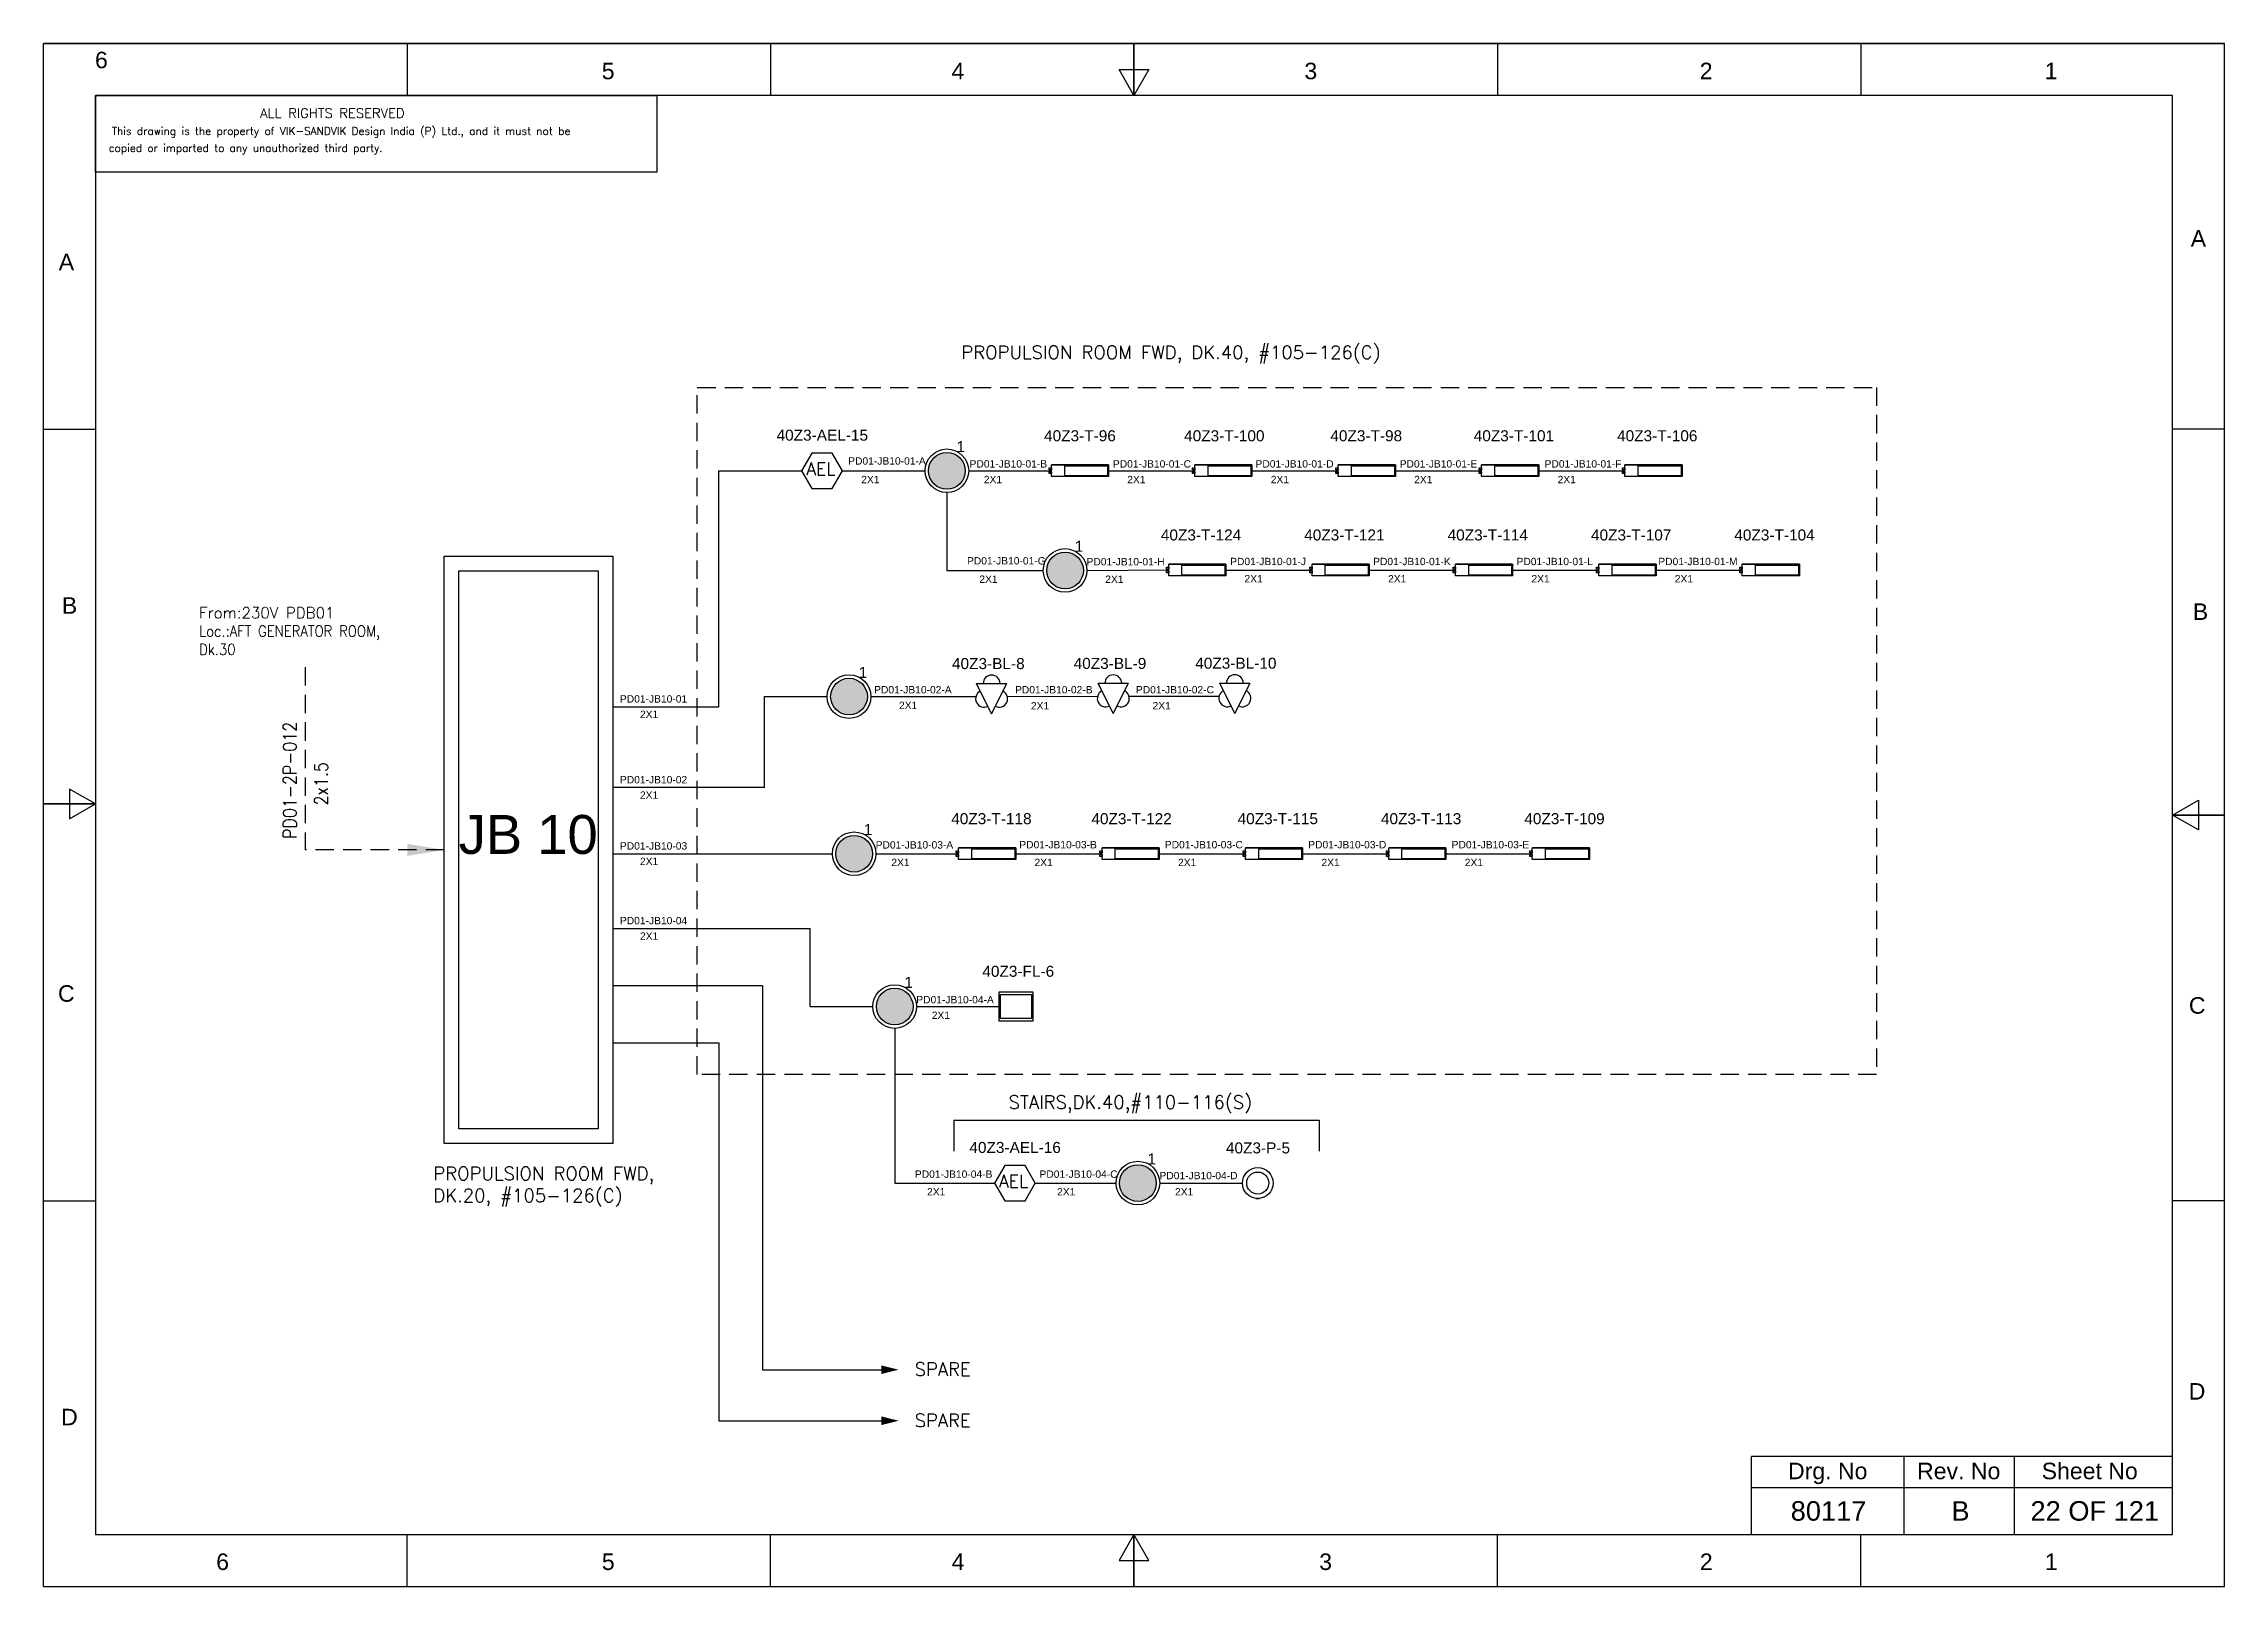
# Model space of a CAD drawing. Header units: inches. Extents: x -3311 to 1429, y -713 to 2436.
# Drawn here: x -453.9 to -156.9, y 1861.1 to 2071.1 of the extents above; entities that cross this region are included whole.
import ezdxf
from ezdxf.enums import TextEntityAlignment as Align

# ---------------------------------------------------------------- set-up
doc = ezdxf.new("R2010")
doc.units = ezdxf.units.IN
doc.linetypes.add('HIDDEN', pattern=[0.375, 0.25, -0.125])
doc.linetypes.add('SOLID', pattern=[0])
for name, color, linetype, lineweight in [('ELEC_TXT-025', 1, 'Continuous', 25), ('HEL-025', 1, 'Continuous', 25), ('HEL-035', 2, 'Continuous', 35)]:
    doc.layers.add(name, color=color, linetype=linetype, lineweight=lineweight)
doc.layers.add('LINE', color=3, linetype='SOLID')
doc.styles.add('_NORMAL', font='arial.ttf')
doc.styles.add('ROMANS', font='simplex.shx', dxfattribs={"width": 0.88})
doc.styles.get("Standard").update_dxf_attribs({"font": 'arial.ttf'})
doc.dimstyles.get("Standard").update_dxf_attribs({"dimtxt": 0.18, "dimasz": 0.18, "dimexe": 0.18, "dimexo": 0.0625, "dimgap": 0.09, "dimtad": 0, "dimtih": 1, "dimtoh": 1, "dimdec": 4, "dimzin": 0, "dimdsep": 46, "dimtxsty": 'Standard', "dimcen": 0.09, "dimadec": 0, "dimazin": 0, "dimtfac": 1, "dimtdec": 4, "dimtofl": 0, "dimtmove": 0, "dimatfit": 3, "dimfxl": 1, "dimtolj": 1, "dimtzin": 0, "dimarcsym": 0})
pattern_1 = [(0, (0, 0), (0, 6.985), [5.08, -1.905]), (90, (0, 0), (-6.985, 4e-16), [5.08, -1.905])]

msp = doc.modelspace()

# ---------------------------------------------------------------- texts
at = {"color": 7}
for s, p in [('PD01-JB10-01-A', (-344.36, 2013.81, 0.03)), ('PD01-JB10-01-B', (-327.83, 2013.41, 0.03)), ('PD01-JB10-01-C', (-308.31, 2013.41, 0.03)), ('PD01-JB10-01-D', (-288.89, 2013.41, 0.03)), ('PD01-JB10-01-E', (-269.25, 2013.41, 0.03)), ('PD01-JB10-01-F', (-249.52, 2013.41, 0.03)), ('2X1', (-342.59, 2011.28)), ('2X1', (-325.89, 2011.28, -0.03)), ('2X1', (-306.36, 2011.28, -0.05)), ('2X1', (-286.81, 2011.28, -0.08)), ('2X1', (-267.28, 2011.28, -0.11)), ('2X1', (-247.75, 2011.28, -0.14)), ('PD01-JB10-01-G', (-328.18, 2000.21, 0.02)), ('PD01-JB10-01-H', (-311.9, 2000.09)), ('PD01-JB10-01-J', (-292.34, 2000.12, -0.03)), ('PD01-JB10-01-K', (-272.87, 2000.12, -0.05)), ('PD01-JB10-01-L', (-253.34, 2000.12, -0.08)), ('PD01-JB10-01-M', (-234.03, 2000.12, -0.11)), ('2X1', (-326.5, 1997.71, -0.03)), ('2X1', (-309.35, 1997.71, -0.05)), ('2X1', (-290.39, 1997.77, -0.05)), ('2X1', (-270.84, 1997.77, -0.08)), ('2X1', (-251.31, 1997.77, -0.11)), ('2X1', (-231.79, 1997.77, -0.14)), ('PD01-JB10-01', (-375.45, 1981.41)), ('PD01-JB10-02-A', (-340.83, 1982.66, 0.05)), ('2X1', (-337.44, 1980.53)), ('PD01-JB10-02-B', (-321.64, 1982.66, 0.05)), ('2X1', (-319.48, 1980.47)), ('PD01-JB10-02-C', (-305.18, 1982.66, 0.05)), ('2X1', (-302.91, 1980.49)), ('2X1', (-372.72, 1979.31)), ('PD01-JB10-02', (-375.45, 1970.41)), ('2X1', (-372.72, 1968.31)), ('PD01-JB10-03', (-375.45, 1961.39)), ('2X1', (-372.72, 1959.29)), ('PD01-JB10-03-A', (-340.62, 1961.53, 0.05)), ('PD01-JB10-03-B', (-321.06, 1961.56, 0.03)), ('PD01-JB10-03-C', (-301.24, 1961.56)), ('PD01-JB10-03-D', (-281.71, 1961.56, -0.03)), ('PD01-JB10-03-E', (-262.18, 1961.56, -0.05)), ('2X1', (-338.49, 1959.14)), ('2X1', (-318.99, 1959.14, -0.03)), ('2X1', (-299.44, 1959.14, -0.05)), ('2X1', (-279.91, 1959.14, -0.08)), ('2X1', (-260.39, 1959.14, -0.11)), ('PD01-JB10-04', (-375.45, 1951.22)), ('2X1', (-372.72, 1949.12)), ('PD01-JB10-04-A', (-335.09, 1940.46, 0.05)), ('2X1', (-332.98, 1938.33)), ('PD01-JB10-04-B', (-335.28, 1916.7, 0.05)), ('PD01-JB10-04-C', (-318.31, 1916.7, 0.05)), ('PD01-JB10-04-D', (-301.97, 1916.5, 0.02)), ('2X1', (-333.62, 1914.3)), ('2X1', (-315.91, 1914.3, -0.03)), ('2X1', (-299.85, 1914.3, -0.03))]:
    msp.add_text(s, height=1, dxfattribs=at).set_placement(p)
at = {"color": 7, "lineweight": 30}
msp.add_text('JB 10 ', height=5.3, dxfattribs=at).set_placement((-386.91, 1963.45), align=Align.MIDDLE_CENTER)
at = {"color": 7}
for s, height, p in [('Drg. No', 2.246, (-210.96, 1876.78)), ('Rev. No', 2.246, (-193.12, 1876.78)), ('Sheet No', 2.246, (-175.28, 1876.78)), ('80117', 2.653, (-210.85, 1871.34)), ('B', 2.65, (-192.88, 1871.34)), ('22 OF 121', 2.653, (-174.59, 1871.34))]:
    msp.add_text(s, height=height, dxfattribs=at).set_placement(p, align=Align.MIDDLE_CENTER)
at = {"color": 7, "char_height": 1.8, "attachment_point": 1, "style": '_NORMAL'}
for s, insert, width in [('{\\Fromans|c0;\\C2;PROPULSION ROOM FWD, DK.40, #105-126(C)}', (-328.95, 2030), 74.1776), ('{\\Fromans|c0;\\C2;STAIRS,DK.40,#110-116(S)}', (-322.53, 1927.91, -0.03), 39.515), ('{\\Fromans|c0;\\C2;PROPULSION ROOM FWD, \\PDK.20, #105-126(C)}', (-400.86, 1918.18), 74.1776), ('{\\Fromans|c0;\\C2;SPARE}', (-335.31, 1891.53), 8.1658), ('{\\Fromans|c0;\\C2;SPARE}', (-335.31, 1884.57), 8.1658)]:
    msp.add_mtext(s, dxfattribs=dict(at, insert=insert, width=width))
at = {"color": 7, "insert": (-432.77, 1994.39), "char_height": 1.5, "width": 36.8884, "attachment_point": 1}
msp.add_mtext('{\\Fromans|c0;\\C2;From:230V PDB01\\P\\Fsimplex|c0;\\W0.88;Loc.:AFT GENERATOR ROOM,      \\PDk.30}', dxfattribs=at)
at = {"color": 7, "insert": (-421.32, 1962.84), "char_height": 1.8, "width": 17.1296, "attachment_point": 1, "rotation": 90, "style": '_NORMAL'}
msp.add_mtext('{\\Fromans|c0;\\W0.88;PD01-2P-012}', dxfattribs=at)
at = {"color": 7, "insert": (-417.04, 1967.4), "char_height": 1.8, "attachment_point": 1, "rotation": 90, "style": '_NORMAL'}
msp.add_mtext('{\\Fsimplex|c0;\\W0.88;2x1.5}', dxfattribs=at)

# ---------------------------------------------------------------- blocks, each defined once
blk = doc.blocks.new('fr')
at = {"color": 7, "linetype": 'Continuous'}
for p, q in [((33763.99, 4500.4), (33466.99, 4500.4)), ((33466.99, 4500.4), (33763.99, 4500.4)), ((33466.99, 4290.33), (33466.99, 4500.4)), ((33516.49, 4500.4), (33516.49, 4493.33)), ((33565.99, 4500.4), (33565.99, 4493.33)), ((33615.49, 4500.4), (33615.49, 4493.33)), ((33615.49, 4493.33), (33615.49, 4500.4)), ((33615.49, 4500.4), (33615.49, 4493.33)), ((33664.99, 4500.4), (33664.99, 4493.33)), ((33714.49, 4500.4), (33714.49, 4493.33)), ((33763.99, 4290.33), (33763.99, 4500.4)), ((33763.99, 4290.33), (33763.99, 4500.4)), ((33615.49, 4493.33), (33613.45, 4496.87)), ((33613.45, 4496.87), (33617.53, 4496.87)), ((33617.53, 4496.87), (33615.49, 4493.33)), ((33756.92, 4493.33), (33474.06, 4493.33)), ((33474.06, 4493.33), (33474.06, 4297.41)), ((33756.92, 4297.41), (33756.92, 4493.33)), ((33466.99, 4447.89), (33474.06, 4447.89)), ((33763.99, 4447.89), (33756.92, 4447.89)), ((33474.06, 4396.87), (33470.53, 4398.91)), ((33470.53, 4398.91), (33470.53, 4394.83)), ((33466.99, 4396.87), (33474.06, 4396.87)), ((33474.06, 4396.87), (33466.99, 4396.87)), ((33466.99, 4396.87), (33474.06, 4396.87)), ((33470.53, 4394.83), (33474.06, 4396.87)), ((33756.92, 4395.37), (33760.45, 4397.41)), ((33760.45, 4397.41), (33760.45, 4393.33)), ((33763.99, 4395.37), (33756.92, 4395.37)), ((33760.45, 4393.33), (33756.92, 4395.37)), ((33756.92, 4395.37), (33763.99, 4395.37)), ((33763.99, 4395.37), (33756.92, 4395.37)), ((33466.99, 4342.85), (33474.06, 4342.85)), ((33763.99, 4342.85), (33756.92, 4342.85)), ((33474.06, 4297.41), (33756.92, 4297.41)), ((33516.49, 4290.33), (33516.49, 4297.41)), ((33565.99, 4290.33), (33565.99, 4297.41)), ((33615.49, 4297.41), (33613.45, 4293.87)), ((33615.49, 4290.33), (33615.49, 4297.41)), ((33617.53, 4293.87), (33615.49, 4297.41)), ((33615.49, 4297.41), (33615.49, 4290.33)), ((33615.49, 4290.33), (33615.49, 4297.41)), ((33664.99, 4290.33), (33664.99, 4297.41)), ((33714.49, 4290.33), (33714.49, 4297.41)), ((33613.45, 4293.87), (33617.53, 4293.87)), ((33466.99, 4290.33), (33763.99, 4290.33)), ((33466.99, 4290.33), (33763.99, 4290.33))]:
    blk.add_line(p, q, dxfattribs=at)
at = {"color": 7, "style": '_NORMAL'}
for s, p in [('6', (33474.86, 4498.18)), ('5', (33543.88, 4496.68)), ('4', (33591.52, 4496.68)), ('3', (33639.57, 4496.68)), ('2', (33693.41, 4496.68)), ('1', (33740.39, 4496.68)), ('A', (33760.45, 4473.88)), ('A', (33470.1, 4470.68)), ('B', (33470.52, 4423.9)), ('B', (33760.74, 4423.06)), ('C', (33470.08, 4371.07)), ('C', (33760.29, 4369.44)), ('D', (33760.27, 4316.89)), ('D', (33470.51, 4313.39)), ('6', (33491.37, 4293.69)), ('5', (33543.89, 4293.69)), ('4', (33591.53, 4293.69)), ('3', (33641.59, 4293.69)), ('2', (33693.43, 4293.69)), ('1', (33740.41, 4293.69))]:
    blk.add_text(s, height=2.25, dxfattribs=at).set_placement(p, align=Align.MIDDLE_CENTER)
blk = doc.blocks.new('A$C4BAD7D21')
at = {"layer": 'HEL-025'}
blk.add_lwpolyline([(-34000, 0), (-34000, 2086), (-18714, 2086), (-18714, 0)], close=True, dxfattribs=at)
at = {"layer": 'HEL-025', "style": 'ROMANS'}
for s, p in [('This drawing is the property of VIK-SANDVIK Design India (P) Ltd., and it must not be', (-33558, 1016)), (' copied or imparted to any unauthorized third party.', (-33785, 550))]:
    blk.add_text(s, height=210, dxfattribs=at).set_placement(p)
at = {"layer": 'HEL-035', "style": 'ROMANS'}
blk.add_text('     ALL RIGHTS RESERVED', height=262.5, dxfattribs=at).set_placement((-30497, 1476))
blk = doc.blocks.new('13')
for points in [[(436.88, 1959.44), (441.46, 1959.44), (441.46, 1955.44), (436.88, 1955.44)], [(437.07, 1959.08), (441.26, 1959.08), (441.26, 1955.8), (437.07, 1955.8)]]:
    blk.add_lwpolyline(points, close=True)
blk = doc.blocks.new('LED FLOOD LIGHT 100W')
blk.add_blockref('13', (5123.55, -712.19))
blk.add_attdef('TAG_NO', (5558.98, 1249.67), '', height=1.5)
blk = doc.blocks.new('FIXED_KEY_SWITCH')
h = blk.add_hatch(color=1)
h.dxf.hatch_style = 1
edge = h.paths.add_edge_path()
edge.add_arc((848.13, 1737.46), 2.5, 0, 360)
at = {"color": 1}
blk.add_circle((848.13, 1737.46), 2.5, dxfattribs=at)
at = {"color": 7, "insert": (849.44, 1741.5), "char_height": 1.5, "attachment_point": 1, "style": '_NORMAL'}
blk.add_mtext_dynamic_manual_height_columns('1', width=1.5, gutter_width=7.5, heights=[0], dxfattribs=at)
blk = doc.blocks.new('SWT')
blk.add_blockref('FIXED_KEY_SWITCH', (0, 0))
blk.add_attdef('TAG_NO', (844.55, 1741.11), '', height=1.5)
blk = doc.blocks.new('2A')
at = {"color": 7, "lineweight": -3, "ltscale": 2.5}
blk.add_line((790.02, 1997.62, -0.03), (782.23, 1997.62, -0.03), dxfattribs=at)
at = {"color": 7, "lineweight": -3, "ltscale": 2.5, "elevation": -0.03}
for points in [[(781.91, 1997.21), (782.23, 1997.21), (782.23, 1996.94), (781.91, 1996.94)], [(781.91, 1996.7), (782.23, 1996.7), (782.23, 1996.44), (781.91, 1996.44)], [(782.23, 1997.62), (790.02, 1997.62), (790.02, 1996.02), (782.23, 1996.02)], [(784.03, 1997.5), (789.88, 1997.5), (789.88, 1996.14), (784.03, 1996.14)]]:
    blk.add_lwpolyline(points, close=True, dxfattribs=at)
blk = doc.blocks.new('LED TUBE LIGHT 30W')
blk.add_blockref('2A', (179.91, -357.89))
blk.add_attdef('TAG_NO.', (962.52, 1642.97), '', height=1.5)
blk = doc.blocks.new('AEL')
at = {"color": 4}
blk.add_lwpolyline([(989.98, -190.09), (992.75, -190.09), (994.14, -187.69), (992.75, -185.28), (989.98, -185.28), (988.59, -187.69)], close=True, dxfattribs=at)
at = {"color": 4, "style": 'ROMANS'}
blk.add_text('AEL', height=1.725, dxfattribs=at).set_placement((989.2, -188.27))
blk = doc.blocks.new('AEL_L')
blk.add_blockref('AEL', (0, 0))
blk.add_attdef('TAG_NO', (986.55, -183.59), '', height=1.5)
blk = doc.blocks.new('1')
h = blk.add_hatch()
h.set_pattern_fill('ANGLE', color=6)
h.set_pattern_definition(pattern_1)
h.paths.add_polyline_path([(303.23, 2044.43, 1), (306.22, 2044.43, 1)], flags=0)
h.paths.add_polyline_path([(302.63, 2044.43, 1), (306.83, 2044.43, 1)])
h.paths.add_polyline_path([(306.22, 2044.43, -1), (303.23, 2044.43, -1)], flags=16)
h = blk.add_hatch()
h.set_pattern_fill('ANGLE', color=6)
h.set_pattern_definition(pattern_1)
h.paths.add_polyline_path([(303.23, 2044.43, 1), (306.22, 2044.43, 1)])
at = {"color": 6}
for radius in [2.1, 1.5]:
    blk.add_circle((304.73, 2044.43), radius, dxfattribs=at)
blk = doc.blocks.new('LED PENDENT LIGHT 15W')
blk.add_blockref('1', (0, 0))
blk.add_attdef('TAG_NO', (301.63, 2048.1), '', height=1.5)
blk = doc.blocks.new('11')
for p, q in [((438, 1973.54, -0.08), (442.11, 1973.54, -0.08)), ((440.05, 1969.42, -0.08), (438, 1973.54, -0.08)), ((440.05, 1969.42, -0.08), (442.11, 1973.54, -0.08))]:
    blk.add_line(p, q)
for centre, start, end in [((439.02, 1971.48, -0.08), 116.5651, 296.5651), ((440.05, 1973.54, -0.08), 0, 180), ((441.08, 1971.48, -0.08), 243.4349, 63.4349)]:
    blk.add_arc(centre, 1.15, start, end)
blk = doc.blocks.new('BILGE LIGHT')
blk.add_blockref('11', (1524.93, -1711.73))
blk.add_attdef('TAG_NO', (1960.14, 263.52), '', height=1.5)

# ---------------------------------------------------------------- linework, layer by layer
for p, q in [((-361.96, 1980.85), (-361.96, 2012.97)), ((-330.92, 2010, -0.03), (-330.92, 1999.4, -0.03)), ((-356.04, 1942.86), (-376.43, 1942.86)), ((-338.03, 1937.04), (-338.03, 1915.98)), ((-329.99, 1924.53, -0.03), (-280.23, 1924.53, -0.03))]:
    msp.add_line(p, q)
at = {"color": 7, "linetype": 'Continuous'}
for p, q in [((-164.01, 1878.73), (-221.33, 1878.73)), ((-221.33, 1868.14), (-221.33, 1878.73)), ((-200.56, 1868.14), (-200.56, 1878.73)), ((-185.54, 1868.14), (-185.54, 1878.73)), ((-221.33, 1874.55), (-164.01, 1874.55))]:
    msp.add_line(p, q, dxfattribs=at)
at = {"linetype": 'HIDDEN', "ltscale": 10}
msp.add_lwpolyline([(-364.91, 2024.32), (-204.31, 2024.32), (-204.31, 1930.76), (-364.91, 1930.76)], close=True, dxfattribs=at)
for points in [[(-399.4, 2001.35), (-376.43, 2001.35), (-376.43, 1921.35), (-399.4, 1921.35)], [(-397.4, 1999.35), (-378.43, 1999.35), (-378.43, 1923.35), (-397.4, 1923.35)]]:
    msp.add_lwpolyline(points, close=True)
msp.add_lwpolyline([(-418.33, 1986.22), (-418.33, 1961.35)], dxfattribs=at)
for points in [[(-339.86, 1890.57, 1.18, 0, 0), (-337.5, 1890.57, 0, 0, 0)], [(-339.86, 1883.62, 1.18, 0, 0), (-337.5, 1883.62, 0, 0, 0)]]:
    msp.add_lwpolyline(points, format="xyseb")
at = {"layer": 'LINE', "color": 0}
for p, q in [((-361.96, 2012.97), (-350.7, 2012.97)), ((-345.15, 2012.97), (-333.89, 2012.97, -0.03)), ((-327.95, 2012.97, -0.03), (-316.69, 2012.97, -0.05)), ((-308.89, 2012.97, -0.05), (-297.17, 2012.97, -0.08)), ((-289.37, 2012.97, -0.08), (-277.64, 2012.97, -0.11)), ((-269.84, 2012.97, -0.11), (-258.11, 2012.97, -0.14)), ((-250.31, 2012.97, -0.14), (-238.59, 2012.97, -0.16)), ((-330.92, 1999.4, -0.03), (-317.81, 1999.4, -0.05)), ((-311.86, 1999.4, -0.05), (-300.72, 1999.47, -0.05)), ((-292.92, 1999.46, -0.05), (-281.2, 1999.46, -0.08)), ((-273.4, 1999.46, -0.08), (-261.67, 1999.46, -0.11)), ((-253.87, 1999.46, -0.11), (-242.14, 1999.46, -0.14)), ((-234.34, 1999.46, -0.14), (-222.62, 1999.46, -0.16)), ((-355.75, 1969.85), (-355.75, 1982.22)), ((-355.75, 1982.22), (-347.22, 1982.22)), ((-341.27, 1982.22), (-326.96, 1982.24)), ((-322.69, 1982.25), (-310.39, 1982.27)), ((-306.12, 1982.27), (-293.83, 1982.29)), ((-376.43, 1980.85), (-361.96, 1980.85)), ((-355.75, 1969.85), (-376.43, 1969.85)), ((-376.43, 1960.83), (-346.53, 1960.83)), ((-340.58, 1960.83, 0), (-329.32, 1960.83, -0.03)), ((-321.53, 1960.83, -0.03), (-309.8, 1960.83, -0.05)), ((-302, 1960.83, -0.05), (-290.27, 1960.83, -0.08)), ((-282.47, 1960.83, -0.08), (-270.74, 1960.83, -0.11)), ((-262.95, 1960.83, -0.11), (-251.22, 1960.83, -0.14)), ((-376.43, 1950.66), (-349.53, 1950.66)), ((-349.53, 1940.02), (-349.53, 1950.66)), ((-356.04, 1942.86), (-356.04, 1890.57)), ((-349.53, 1940.02), (-341.01, 1940.02)), ((-335.06, 1940.02, 0), (-323.81, 1940.02, -0.03)), ((-376.43, 1935.06), (-361.96, 1935.06)), ((-361.96, 1935.06), (-361.96, 1883.62)), ((-329.99, 1924.53, -0.03), (-329.99, 1920.34, -0.03)), ((-280.23, 1924.53, -0.03), (-280.23, 1920.34, -0.03)), ((-338.03, 1915.98), (-324.45, 1915.98, -0.03)), ((-318.89, 1915.98, -0.03), (-307.89, 1915.98, -0.03)), ((-301.94, 1915.98, -0.03), (-290.69, 1915.98, -0.05)), ((-356.04, 1890.57), (-339.77, 1890.57)), ((-361.96, 1883.62), (-339.77, 1883.62))]:
    msp.add_line(p, q, dxfattribs=at)
for centre in [(-330.92, 2012.97, -0.03), (-314.83, 1999.4, -0.05), (-344.25, 1982.22), (-343.55, 1960.83), (-338.03, 1940.02), (-304.91, 1915.98, -0.03)]:
    msp.add_circle(centre, 2.97, dxfattribs=at)

# ---------------------------------------------------------------- block references
for name, p in [('fr', (-33920.93, -2429.27)), ('SWT', (-1179.05, 275.51, -0.03)), ('SWT', (-1162.96, 261.94, -0.05)), ('SWT', (-1192.38, 244.76)), ('SWT', (-1191.68, 223.37)), ('SWT', (-1186.16, 202.56)), ('SWT', (-1153.04, 178.52, -0.03))]:
    msp.add_blockref(name, p)
ref = msp.add_blockref('AEL_L', (-1339.29, 2200.66))
ref.add_attrib('TAG_NO', '40Z3-AEL-15', (-354.12, 2017.07), dxfattribs={"color": 4, "height": 1.5})
ref = msp.add_blockref('LED TUBE LIGHT 30W', (-1278.82, 374.04, -0.03))
ref.add_attrib('TAG_NO.', '40Z3-T-96', (-317.69, 2016.99, -0.03), dxfattribs={"height": 1.5})
ref = msp.add_blockref('LED TUBE LIGHT 30W', (-1259.3, 374.04, -0.05))
ref.add_attrib('TAG_NO.', '40Z3-T-100', (-298.61, 2016.99, -0.05), dxfattribs={"height": 1.5})
ref = msp.add_blockref('LED TUBE LIGHT 30W', (-1239.77, 374.04, -0.08))
ref.add_attrib('TAG_NO.', '40Z3-T-98', (-278.7, 2016.99, -0.08), dxfattribs={"height": 1.5})
ref = msp.add_blockref('LED TUBE LIGHT 30W', (-1220.24, 374.04, -0.11))
ref.add_attrib('TAG_NO.', '40Z3-T-101', (-259.17, 2016.99, -0.11), dxfattribs={"height": 1.5})
ref = msp.add_blockref('LED TUBE LIGHT 30W', (-1200.72, 374.04, -0.14))
ref.add_attrib('TAG_NO.', '40Z3-T-106', (-239.65, 2016.99, -0.14), dxfattribs={"height": 1.5})
ref = msp.add_blockref('LED TUBE LIGHT 30W', (-1262.85, 360.53, -0.03))
ref.add_attrib('TAG_NO.', '40Z3-T-124', (-301.78, 2003.48, -0.03), dxfattribs={"height": 1.5})
ref = msp.add_blockref('LED TUBE LIGHT 30W', (-1243.33, 360.53, -0.05))
ref.add_attrib('TAG_NO.', '40Z3-T-121', (-282.26, 2003.48, -0.05), dxfattribs={"height": 1.5})
ref = msp.add_blockref('LED TUBE LIGHT 30W', (-1223.8, 360.53, -0.08))
ref.add_attrib('TAG_NO.', '40Z3-T-114', (-262.73, 2003.48, -0.08), dxfattribs={"height": 1.5})
ref = msp.add_blockref('LED TUBE LIGHT 30W', (-1204.27, 360.53, -0.11))
ref.add_attrib('TAG_NO.', '40Z3-T-107', (-243.2, 2003.48, -0.11), dxfattribs={"height": 1.5})
ref = msp.add_blockref('LED TUBE LIGHT 30W', (-1184.75, 360.53, -0.14))
ref.add_attrib('TAG_NO.', '40Z3-T-104', (-223.68, 2003.48, -0.14), dxfattribs={"height": 1.5})
ref = msp.add_blockref('BILGE LIGHT', (-2289.81, 1722.19, 0.08))
ref.add_attrib('TAG_NO', '40Z3-BL-8', (-330.23, 1985.97, 0.08), dxfattribs={"height": 1.5})
ref = msp.add_blockref('BILGE LIGHT', (-2273.24, 1722.22, 0.08))
ref.add_attrib('TAG_NO', '40Z3-BL-9', (-313.66, 1985.99, 0.08), dxfattribs={"height": 1.5})
ref = msp.add_blockref('BILGE LIGHT', (-2256.68, 1722.24, 0.08))
ref.add_attrib('TAG_NO', '40Z3-BL-10', (-297.1, 1986.02, 0.08), dxfattribs={"height": 1.5})
ref = msp.add_blockref('LED TUBE LIGHT 30W', (-1291.46, 321.9))
ref.add_attrib('TAG_NO.', '40Z3-T-118', (-330.33, 1964.85), dxfattribs={"height": 1.5})
ref = msp.add_blockref('LED TUBE LIGHT 30W', (-1271.93, 321.9, -0.03))
ref.add_attrib('TAG_NO.', '40Z3-T-122', (-311.24, 1964.85, -0.03), dxfattribs={"height": 1.5})
ref = msp.add_blockref('LED TUBE LIGHT 30W', (-1252.4, 321.9, -0.05))
ref.add_attrib('TAG_NO.', '40Z3-T-115', (-291.33, 1964.85, -0.05), dxfattribs={"height": 1.5})
ref = msp.add_blockref('LED TUBE LIGHT 30W', (-1232.88, 321.9, -0.08))
ref.add_attrib('TAG_NO.', '40Z3-T-113', (-271.81, 1964.85, -0.08), dxfattribs={"height": 1.5})
ref = msp.add_blockref('LED TUBE LIGHT 30W', (-1213.35, 321.9, -0.11))
ref.add_attrib('TAG_NO.', '40Z3-T-109', (-252.28, 1964.85, -0.11), dxfattribs={"height": 1.5})
ref = msp.add_blockref('LED FLOOD LIGHT 100W', (-5884.23, 694.76, -0.03))
ref.add_attrib('TAG_NO', '40Z3-FL-6', (-326.09, 1944.07, -0.03), dxfattribs={"height": 1.5})
ref = msp.add_blockref('AEL_L', (-1313.03, 2103.67, -0.03))
ref.add_attrib('TAG_NO', '40Z3-AEL-16', (-327.86, 1920.08, -0.03), dxfattribs={"color": 4, "height": 1.5})
ref = msp.add_blockref('LED PENDENT LIGHT 15W', (-593.31, -128.45, -0.05))
ref.add_attrib('TAG_NO', '40Z3-P-5', (-292.92, 1920.02, -0.05), dxfattribs={"height": 1.5})
at = {"layer": 'ELEC_TXT-025', "color": 0, "xscale": 0.005, "yscale": 0.005, "zscale": 0.005}
msp.add_blockref('A$C4BAD7D21', (-276.87, 2053.63), dxfattribs=at)

msp.set_redraw_order([(e.dxf.handle, doc.entitydb.next_handle()) for e in msp.query("TEXT MTEXT ATTDEF DIMENSION ARC_DIMENSION")])  # texts and dimensions are drawn at this point

# ---------------------------------------------------------------- leaders
at = {"linetype": 'HIDDEN', "ltscale": 10}
msp.add_leader([(-399.4, 1961.35), (-418.33, 1961.35)], dimstyle='Standard', override={"dimasz": 5, "dimarcsym": 1}, dxfattribs=at)

doc.saveas('drawing.dxf')
